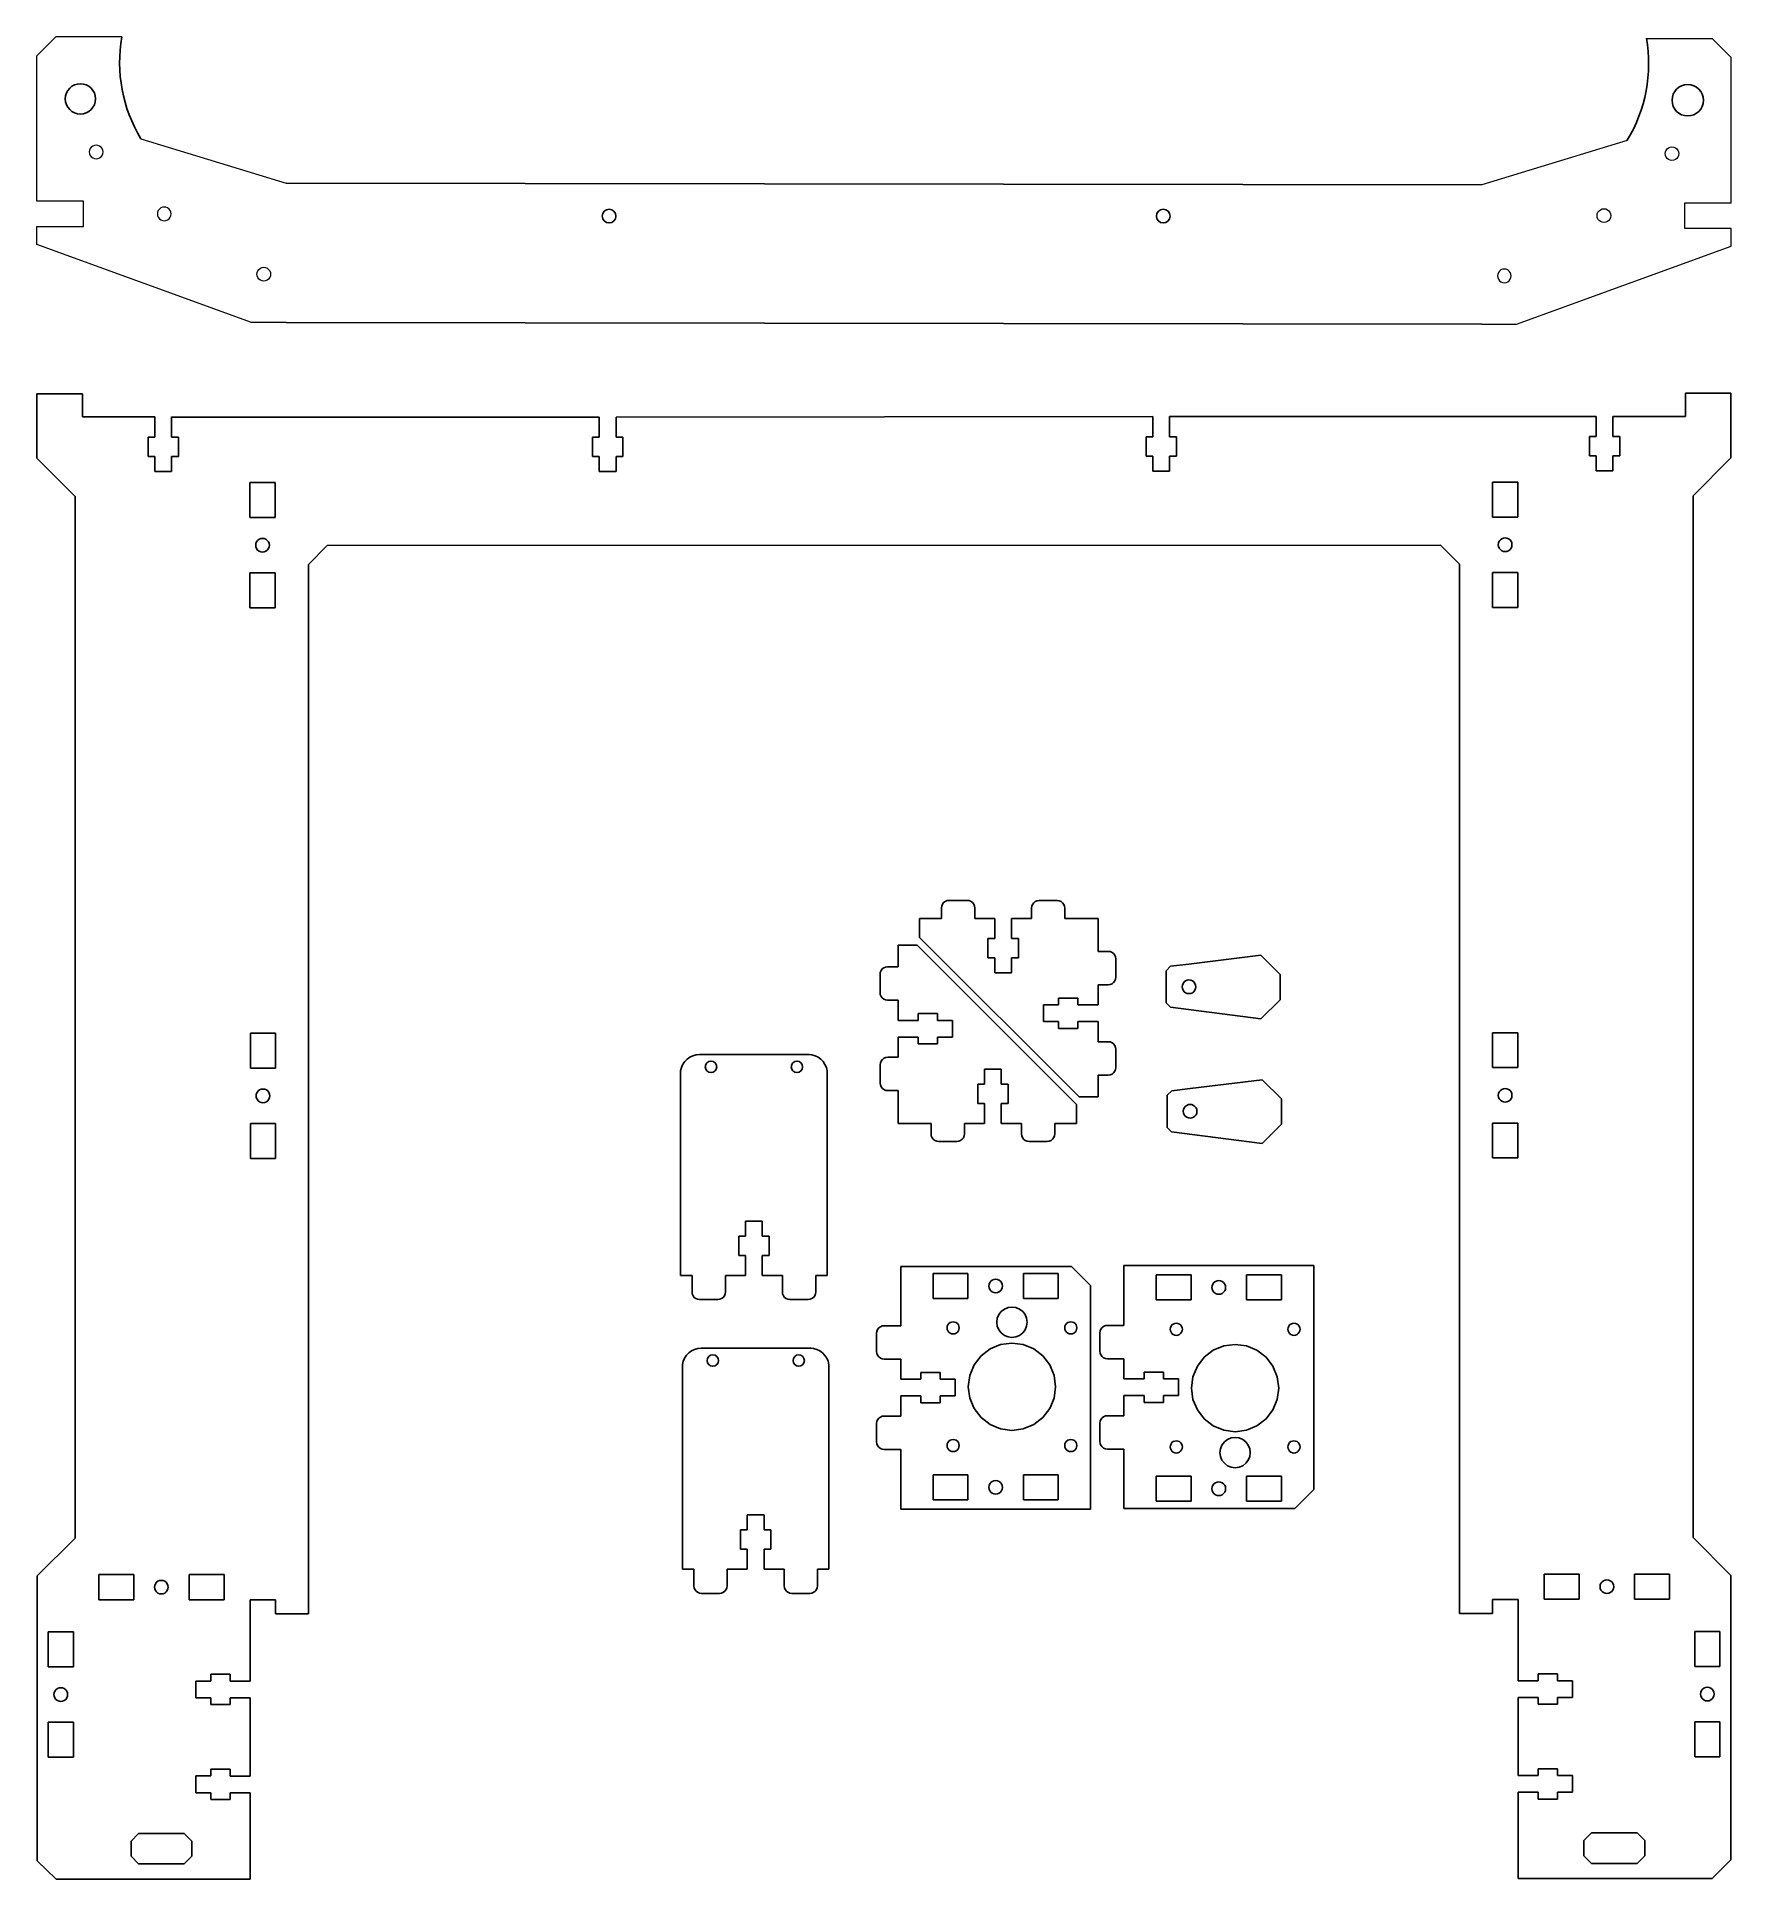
# Model space of a CAD drawing. Header units: millimetres. Extents: x 156 to 603, y 61 to 547.
import ezdxf

# ---------------------------------------------------------------- set-up
doc = ezdxf.new("R2010")
doc.units = ezdxf.units.MM
doc.header["$MEASUREMENT"] = 0
doc.layers.add('Layer 1', color=7, linetype='Continuous')

msp = doc.modelspace()

# ---------------------------------------------------------------- linework, layer by layer
for p, q in [((156.48, 452.6), (168.48, 452.6)), ((156.48, 435.6), (156.48, 452.6)), ((168.48, 452.6), (168.48, 446.5)), ((590.83, 446.63), (590.83, 452.73)), ((590.83, 452.73), (602.83, 452.73)), ((602.83, 452.73), (602.83, 435.73)), ((567.33, 446.63), (567.33, 441.33)), ((571.73, 446.63), (590.83, 446.63)), ((571.73, 441.33), (571.73, 446.63)), ((168.48, 446.5), (187.58, 446.5)), ((187.58, 446.5), (187.58, 441.2)), ((191.98, 441.2), (191.98, 446.5)), ((304.67, 446.47), (304.67, 441.17)), ((309.07, 446.47), (450.53, 446.59)), ((309.07, 441.17), (309.07, 446.47)), ((450.53, 446.59), (450.53, 441.29)), ((454.93, 441.29), (454.93, 446.59)), ((185.78, 441.2), (185.78, 436.1)), ((187.58, 441.2), (185.78, 441.2)), ((193.78, 441.2), (191.98, 441.2)), ((193.78, 436.1), (193.78, 441.2)), ((304.67, 441.17), (302.87, 441.17)), ((302.87, 441.17), (302.87, 436.07)), ((310.87, 441.17), (309.07, 441.17)), ((310.87, 436.07), (310.87, 441.17)), ((450.53, 441.29), (448.73, 441.29)), ((448.73, 441.29), (448.73, 436.19)), ((456.73, 441.29), (454.93, 441.29)), ((456.73, 436.19), (456.73, 441.29)), ((567.33, 441.33), (565.53, 441.33)), ((565.53, 441.33), (565.53, 436.23)), ((573.53, 441.33), (571.73, 441.33)), ((573.53, 436.23), (573.53, 441.33)), ((156.48, 435.6), (166.48, 425.6)), ((185.78, 436.1), (187.58, 436.1)), ((187.58, 436.1), (187.58, 432.15)), ((187.58, 432.15), (191.98, 432.15)), ((191.98, 436.1), (193.78, 436.1)), ((191.98, 432.15), (191.98, 436.1)), ((302.87, 436.07), (304.67, 436.07)), ((304.67, 436.07), (304.67, 432.12)), ((304.67, 432.12), (309.07, 432.12)), ((309.07, 432.12), (309.07, 436.07)), ((309.07, 436.07), (310.87, 436.07)), ((448.73, 436.19), (450.53, 436.19)), ((450.53, 436.19), (450.53, 432.24)), ((450.53, 432.24), (454.93, 432.24)), ((454.93, 432.24), (454.93, 436.19)), ((454.93, 436.19), (456.73, 436.19)), ((565.53, 436.23), (567.33, 436.23)), ((567.33, 436.23), (567.33, 432.28)), ((567.33, 432.28), (571.73, 432.28)), ((571.73, 432.28), (571.73, 436.23)), ((571.73, 436.23), (573.53, 436.23)), ((592.83, 425.73), (602.83, 435.73)), ((219.23, 429.2), (212.63, 429.2)), ((212.63, 429.2), (212.63, 420)), ((219.23, 420), (219.23, 429.2)), ((540.03, 429.32), (540.03, 420.12)), ((546.63, 429.32), (540.03, 429.32)), ((546.63, 420.12), (546.63, 429.32)), ((166.59, 425.6), (166.59, 151.1)), ((592.83, 151.23), (592.83, 425.73)), ((212.63, 420), (219.23, 420)), ((540.03, 420.12), (546.63, 420.12)), ((214.19, 413.16), (214.13, 412.7)), ((214.13, 412.7), (214.19, 412.23)), ((214.37, 413.6), (214.19, 413.16)), ((214.65, 413.97), (214.37, 413.6)), ((215.03, 414.26), (214.65, 413.97)), ((215.46, 414.44), (215.03, 414.26)), ((215.93, 414.5), (215.46, 414.44)), ((216.39, 414.44), (215.93, 414.5)), ((216.83, 414.26), (216.39, 414.44)), ((217.2, 413.97), (216.83, 414.26)), ((217.49, 413.6), (217.2, 413.97)), ((217.67, 413.16), (217.49, 413.6)), ((217.73, 412.7), (217.67, 413.16)), ((217.67, 412.23), (217.73, 412.7)), ((526.33, 412.73), (531.33, 407.73)), ((541.59, 413.29), (541.53, 412.82)), ((541.53, 412.82), (541.59, 412.36)), ((541.77, 413.73), (541.59, 413.29)), ((542.06, 414.1), (541.77, 413.73)), ((542.43, 414.38), (542.06, 414.1)), ((542.87, 414.56), (542.43, 414.38)), ((543.33, 414.63), (542.87, 414.56)), ((543.8, 414.56), (543.33, 414.63)), ((544.23, 414.38), (543.8, 414.56)), ((544.61, 414.1), (544.23, 414.38)), ((544.89, 413.73), (544.61, 414.1)), ((545.07, 413.29), (544.89, 413.73)), ((545.13, 412.82), (545.07, 413.29)), ((545.07, 412.36), (545.13, 412.82)), ((214.19, 412.23), (214.37, 411.8)), ((214.37, 411.8), (214.65, 411.42)), ((214.65, 411.42), (215.03, 411.14)), ((215.03, 411.14), (215.46, 410.96)), ((215.46, 410.96), (215.93, 410.89)), ((215.93, 410.89), (216.39, 410.96)), ((216.39, 410.96), (216.83, 411.14)), ((216.83, 411.14), (217.2, 411.42)), ((217.2, 411.42), (217.49, 411.8)), ((217.49, 411.8), (217.67, 412.23)), ((228.04, 407.6), (233, 412.6)), ((541.59, 412.36), (541.77, 411.92)), ((541.77, 411.92), (542.06, 411.55)), ((542.06, 411.55), (542.43, 411.26)), ((542.43, 411.26), (542.87, 411.08)), ((542.87, 411.08), (543.33, 411.02)), ((543.33, 411.02), (543.8, 411.08)), ((543.8, 411.08), (544.23, 411.26)), ((544.23, 411.26), (544.61, 411.55)), ((544.61, 411.55), (544.89, 411.92)), ((544.89, 411.92), (545.07, 412.36)), ((212.63, 405.4), (212.63, 396.2)), ((219.23, 405.4), (212.63, 405.4)), ((219.23, 396.2), (219.23, 405.4)), ((228.04, 131.11), (228.04, 407.6)), ((531.33, 407.73), (531.33, 131.24)), ((546.63, 405.52), (540.03, 405.52)), ((540.03, 405.52), (540.03, 396.32)), ((546.63, 396.32), (546.63, 405.52)), ((212.63, 396.2), (219.23, 396.2)), ((540.03, 396.32), (546.63, 396.32)), ((394.88, 317.63), (394.81, 317.11)), ((394.81, 317.11), (394.81, 314.38)), ((395.08, 318.11), (394.88, 317.63)), ((395.39, 318.52), (395.08, 318.11)), ((395.81, 318.84), (395.39, 318.52)), ((396.29, 319.04), (395.81, 318.84)), ((396.81, 319.11), (396.29, 319.04)), ((401.61, 319.11), (396.81, 319.11)), ((401.61, 319.11), (402.13, 319.04)), ((402.13, 319.04), (402.61, 318.84)), ((402.61, 318.84), (403.02, 318.52)), ((403.02, 318.52), (403.34, 318.11)), ((403.34, 318.11), (403.54, 317.63)), ((403.54, 317.63), (403.61, 317.11)), ((403.61, 314.38), (403.61, 317.11)), ((418.59, 317.58), (418.52, 317.06)), ((418.52, 317.06), (418.52, 314.38)), ((418.79, 318.06), (418.59, 317.58)), ((419.11, 318.47), (418.79, 318.06)), ((419.52, 318.79), (419.11, 318.47)), ((420.01, 318.99), (419.52, 318.79)), ((420.52, 319.06), (420.01, 318.99)), ((425.32, 319.06), (420.52, 319.06)), ((425.32, 319.06), (425.84, 318.99)), ((425.84, 318.99), (426.32, 318.79)), ((426.32, 318.79), (426.74, 318.47)), ((426.74, 318.47), (427.06, 318.06)), ((427.06, 318.06), (427.26, 317.58)), ((427.26, 317.58), (427.32, 317.06)), ((427.32, 314.38), (427.32, 317.06)), ((389.07, 314.38), (389.07, 309.37)), ((394.81, 314.38), (389.07, 314.38)), ((408.87, 314.38), (403.61, 314.38)), ((408.87, 309.08), (408.87, 314.38)), ((413.27, 314.38), (413.27, 309.08)), ((418.52, 314.38), (413.27, 314.38)), ((427.32, 314.38), (436.07, 314.38)), ((436.07, 314.38), (436.07, 305.68)), ((383.37, 301.63), (383.37, 307.28)), ((383.37, 307.28), (388.37, 307.28)), ((430.36, 265.29), (388.37, 307.28)), ((389.07, 309.37), (431.06, 267.38)), ((407.07, 303.98), (407.07, 309.08)), ((407.07, 309.08), (408.87, 309.08)), ((413.27, 309.08), (415.07, 309.08)), ((415.07, 309.08), (415.07, 303.98)), ((378.9, 300.63), (379.22, 301.04)), ((379.22, 301.04), (379.63, 301.36)), ((379.63, 301.36), (380.11, 301.56)), ((380.11, 301.56), (380.63, 301.63)), ((383.37, 301.63), (380.63, 301.63)), ((408.87, 303.98), (407.07, 303.98)), ((408.87, 300.03), (408.87, 303.98)), ((413.27, 303.98), (413.27, 300.03)), ((415.07, 303.98), (413.27, 303.98)), ((438.77, 305.68), (436.07, 305.68)), ((439.28, 305.61), (438.76, 305.68)), ((439.76, 305.41), (439.28, 305.61)), ((440.18, 305.09), (439.76, 305.41)), ((440.49, 304.68), (440.18, 305.09)), ((440.69, 304.2), (440.49, 304.68)), ((440.76, 303.68), (440.69, 304.2)), ((440.76, 298.88), (440.76, 303.68)), ((454.02, 300.59), (455.18, 301.75)), ((460.03, 302.35), (455.18, 301.75)), ((479, 304.64), (460.03, 302.35)), ((484.06, 299.58), (479, 304.64)), ((378.63, 299.63), (378.7, 300.14)), ((378.63, 299.63), (378.63, 294.83)), ((378.7, 300.14), (378.9, 300.63)), ((413.27, 300.03), (408.87, 300.03)), ((436.07, 296.88), (438.76, 296.88)), ((436.07, 291.58), (436.07, 296.88)), ((439.28, 296.95), (438.76, 296.88)), ((439.76, 297.15), (439.28, 296.95)), ((440.18, 297.46), (439.76, 297.15)), ((440.49, 297.88), (440.18, 297.46)), ((440.69, 298.36), (440.49, 297.88)), ((440.76, 298.88), (440.69, 298.36)), ((454.02, 300.59), (454.02, 292.09)), ((458.23, 296.34), (458.29, 296.81)), ((458.29, 295.87), (458.23, 296.34)), ((458.29, 296.81), (458.47, 297.24)), ((458.47, 297.24), (458.75, 297.61)), ((458.75, 297.61), (459.13, 297.9)), ((459.13, 297.9), (459.56, 298.08)), ((459.56, 298.08), (460.03, 298.14)), ((460.03, 298.14), (460.5, 298.08)), ((460.5, 298.08), (460.93, 297.9)), ((460.93, 297.9), (461.31, 297.61)), ((461.31, 297.61), (461.59, 297.24)), ((461.59, 297.24), (461.77, 296.81)), ((461.77, 296.81), (461.83, 296.34)), ((461.83, 296.34), (461.77, 295.87)), ((484.06, 292.94), (484.06, 299.58)), ((378.63, 294.83), (378.7, 294.31)), ((378.7, 294.31), (378.9, 293.83)), ((378.9, 293.83), (379.22, 293.41)), ((379.22, 293.41), (379.63, 293.09)), ((379.63, 293.09), (380.11, 292.89)), ((380.11, 292.89), (380.63, 292.83)), ((380.63, 292.83), (383.37, 292.83)), ((383.37, 292.83), (383.37, 287.48)), ((421.72, 287.18), (421.72, 291.58)), ((421.72, 291.58), (425.67, 291.58)), ((425.67, 293.38), (430.77, 293.38)), ((425.67, 291.58), (425.67, 293.38)), ((430.77, 293.38), (430.77, 291.58)), ((430.77, 291.58), (436.07, 291.58)), ((455.15, 290.96), (454.02, 292.09)), ((458.47, 295.44), (458.29, 295.87)), ((458.75, 295.06), (458.47, 295.44)), ((459.13, 294.78), (458.75, 295.06)), ((459.56, 294.6), (459.13, 294.78)), ((460.03, 294.54), (459.56, 294.6)), ((460.5, 294.6), (460.03, 294.54)), ((460.93, 294.78), (460.5, 294.6)), ((461.31, 295.06), (460.93, 294.78)), ((461.59, 295.44), (461.31, 295.06)), ((461.77, 295.87), (461.59, 295.44)), ((478.99, 287.87), (484.06, 292.94)), ((383.37, 287.48), (388.67, 287.48)), ((388.67, 289.28), (393.77, 289.28)), ((388.67, 287.48), (388.67, 289.28)), ((393.77, 289.28), (393.77, 287.48)), ((393.77, 287.48), (397.72, 287.48)), ((397.72, 287.48), (397.72, 283.08)), ((425.67, 287.18), (421.72, 287.18)), ((425.67, 285.38), (425.67, 287.18)), ((430.77, 287.18), (430.77, 285.38)), ((436.07, 287.18), (430.77, 287.18)), ((436.07, 281.88), (436.07, 287.18)), ((478.99, 287.87), (455.15, 290.96)), ((219.34, 284.11), (212.74, 284.11)), ((212.74, 284.11), (212.74, 274.91)), ((219.34, 274.91), (219.34, 284.11)), ((388.67, 283.08), (383.37, 283.08)), ((383.37, 283.08), (383.37, 277.79)), ((388.67, 281.28), (388.67, 283.08)), ((397.72, 283.08), (393.77, 283.08)), ((393.77, 283.08), (393.77, 281.28)), ((430.77, 285.38), (425.67, 285.38)), ((438.77, 281.88), (436.07, 281.88)), ((439.28, 281.81), (438.77, 281.88)), ((439.77, 281.61), (439.28, 281.81)), ((440.18, 281.29), (439.77, 281.61)), ((546.63, 284.24), (540.03, 284.24)), ((540.03, 284.24), (540.03, 275.04)), ((546.63, 275.04), (546.63, 284.24)), ((359.98, 278.51), (331.07, 278.51)), ((378.74, 276.31), (378.94, 276.79)), ((378.94, 276.79), (379.26, 277.21)), ((379.26, 277.21), (379.67, 277.52)), ((379.67, 277.52), (380.15, 277.72)), ((380.15, 277.72), (380.67, 277.79)), ((383.37, 277.79), (380.67, 277.79)), ((393.77, 281.28), (388.67, 281.28)), ((440.5, 280.88), (440.18, 281.29)), ((440.7, 280.39), (440.5, 280.88)), ((440.77, 279.88), (440.7, 280.39)), ((440.77, 275.08), (440.77, 279.88)), ((212.74, 274.91), (219.34, 274.91)), ((326.1, 220.28), (326.09, 274.2)), ((364.7, 220.28), (364.7, 274.17)), ((378.67, 275.79), (378.74, 276.31)), ((378.67, 275.79), (378.67, 270.99)), ((406.17, 270.68), (406.17, 274.63)), ((406.17, 274.63), (410.57, 274.63)), ((410.57, 274.63), (410.57, 270.68)), ((436.07, 273.08), (436.07, 267.38)), ((436.07, 273.08), (438.77, 273.08)), ((439.28, 273.14), (438.77, 273.08)), ((439.77, 273.34), (439.28, 273.14)), ((440.18, 273.66), (439.77, 273.34)), ((440.5, 274.08), (440.18, 273.66)), ((440.7, 274.56), (440.5, 274.08)), ((440.77, 275.08), (440.7, 274.56)), ((479.3, 271.85), (460.33, 269.56)), ((484.36, 266.79), (479.3, 271.85)), ((540.03, 275.04), (546.63, 275.04)), ((214.3, 268.08), (214.24, 267.61)), ((214.24, 267.61), (214.3, 267.14)), ((214.48, 268.51), (214.3, 268.08)), ((214.3, 267.14), (214.48, 266.71)), ((214.77, 268.89), (214.48, 268.51)), ((215.14, 269.17), (214.77, 268.89)), ((215.58, 269.35), (215.14, 269.17)), ((216.04, 269.41), (215.58, 269.35)), ((216.51, 269.35), (216.04, 269.41)), ((216.94, 269.17), (216.51, 269.35)), ((217.32, 268.89), (216.94, 269.17)), ((217.6, 268.51), (217.32, 268.89)), ((217.78, 268.08), (217.6, 268.51)), ((217.6, 266.71), (217.78, 267.14)), ((217.84, 267.61), (217.78, 268.08)), ((217.78, 267.14), (217.84, 267.61)), ((378.67, 270.99), (378.74, 270.47)), ((378.74, 270.47), (378.94, 269.99)), ((378.94, 269.99), (379.26, 269.58)), ((379.26, 269.58), (379.67, 269.26)), ((379.67, 269.26), (380.15, 269.06)), ((380.15, 269.06), (380.67, 268.99)), ((380.67, 268.99), (383.37, 268.99)), ((383.37, 260.28), (383.37, 268.99)), ((404.37, 270.68), (406.17, 270.68)), ((404.37, 265.58), (404.37, 270.68)), ((410.57, 270.68), (412.37, 270.68)), ((412.37, 270.68), (412.37, 265.58)), ((436.07, 267.38), (431.06, 267.38)), ((454.31, 267.8), (455.48, 268.96)), ((454.31, 267.8), (454.31, 259.3)), ((460.33, 269.56), (455.48, 268.96)), ((541.59, 268.21), (541.53, 267.74)), ((541.53, 267.74), (541.59, 267.27)), ((541.77, 268.64), (541.59, 268.21)), ((541.59, 267.27), (541.77, 266.84)), ((542.06, 269.01), (541.77, 268.64)), ((542.43, 269.3), (542.06, 269.01)), ((542.87, 269.48), (542.43, 269.3)), ((543.33, 269.54), (542.87, 269.48)), ((543.8, 269.48), (543.33, 269.54)), ((544.23, 269.3), (543.8, 269.48)), ((544.61, 269.01), (544.23, 269.3)), ((544.89, 268.64), (544.61, 269.01)), ((545.07, 268.21), (544.89, 268.64)), ((544.89, 266.84), (545.07, 267.27)), ((545.13, 267.74), (545.07, 268.21)), ((545.07, 267.27), (545.13, 267.74)), ((214.48, 266.71), (214.77, 266.34)), ((214.77, 266.34), (215.14, 266.05)), ((215.14, 266.05), (215.58, 265.87)), ((215.58, 265.87), (216.04, 265.81)), ((216.04, 265.81), (216.51, 265.87)), ((216.51, 265.87), (216.94, 266.05)), ((216.94, 266.05), (217.32, 266.34)), ((217.32, 266.34), (217.6, 266.71)), ((406.17, 265.58), (404.37, 265.58)), ((406.17, 260.28), (406.17, 265.58)), ((412.37, 265.58), (410.57, 265.58)), ((410.57, 265.58), (410.57, 260.28)), ((430.36, 260.28), (430.36, 265.29)), ((458.52, 263.55), (458.58, 264.01)), ((458.58, 263.08), (458.52, 263.55)), ((458.58, 264.01), (458.77, 264.45)), ((458.77, 262.65), (458.58, 263.08)), ((458.77, 264.45), (459.05, 264.82)), ((459.05, 262.27), (458.77, 262.65)), ((459.05, 264.82), (459.43, 265.11)), ((459.43, 261.99), (459.05, 262.27)), ((459.43, 265.11), (459.86, 265.29)), ((459.86, 265.29), (460.33, 265.35)), ((460.33, 265.35), (460.79, 265.29)), ((460.79, 265.29), (461.23, 265.11)), ((461.23, 265.11), (461.6, 264.82)), ((461.6, 262.27), (461.23, 261.99)), ((461.6, 264.82), (461.89, 264.45)), ((461.89, 262.65), (461.6, 262.27)), ((461.89, 264.45), (462.07, 264.01)), ((462.07, 263.08), (461.89, 262.65)), ((462.07, 264.01), (462.13, 263.55)), ((462.13, 263.55), (462.07, 263.08)), ((484.36, 260.14), (484.36, 266.79)), ((541.77, 266.84), (542.06, 266.47)), ((542.06, 266.47), (542.43, 266.18)), ((542.43, 266.18), (542.87, 266)), ((542.87, 266), (543.33, 265.94)), ((543.33, 265.94), (543.8, 266)), ((543.8, 266), (544.23, 266.18)), ((544.23, 266.18), (544.61, 266.47)), ((544.61, 266.47), (544.89, 266.84)), ((219.34, 260.31), (212.74, 260.31)), ((212.74, 260.31), (212.74, 251.11)), ((219.34, 251.11), (219.34, 260.31)), ((392.07, 260.28), (383.37, 260.28)), ((392.07, 260.28), (392.07, 257.59)), ((392.14, 257.08), (392.07, 257.59)), ((400.8, 257.08), (400.87, 257.59)), ((400.87, 260.28), (406.17, 260.28)), ((400.87, 257.59), (400.87, 260.28)), ((410.57, 260.28), (415.88, 260.28)), ((415.88, 260.28), (415.88, 257.61)), ((415.95, 257.09), (415.88, 257.61)), ((424.61, 257.09), (424.68, 257.61)), ((430.36, 260.28), (424.68, 260.28)), ((424.68, 257.61), (424.68, 260.28)), ((455.45, 258.17), (454.31, 259.3)), ((479.29, 255.08), (455.45, 258.17)), ((459.86, 261.81), (459.43, 261.99)), ((460.33, 261.74), (459.86, 261.81)), ((460.79, 261.81), (460.33, 261.74)), ((461.23, 261.99), (460.79, 261.81)), ((479.29, 255.08), (484.36, 260.14)), ((540.03, 260.44), (540.03, 251.24)), ((546.63, 260.44), (540.03, 260.44)), ((546.63, 251.24), (546.63, 260.44)), ((392.34, 256.59), (392.14, 257.08)), ((392.66, 256.18), (392.34, 256.59)), ((393.07, 255.86), (392.66, 256.18)), ((393.55, 255.66), (393.07, 255.86)), ((394.07, 255.59), (393.55, 255.66)), ((394.07, 255.59), (398.87, 255.59)), ((398.87, 255.59), (399.39, 255.66)), ((399.39, 255.66), (399.87, 255.86)), ((399.87, 255.86), (400.29, 256.18)), ((400.29, 256.18), (400.6, 256.59)), ((400.6, 256.59), (400.8, 257.08)), ((416.15, 256.61), (415.95, 257.09)), ((416.47, 256.2), (416.15, 256.61)), ((416.88, 255.88), (416.47, 256.2)), ((417.37, 255.68), (416.88, 255.88)), ((417.88, 255.61), (417.37, 255.68)), ((417.88, 255.61), (422.68, 255.61)), ((422.68, 255.61), (423.2, 255.68)), ((423.2, 255.68), (423.68, 255.88)), ((423.68, 255.88), (424.1, 256.2)), ((424.1, 256.2), (424.41, 256.61)), ((424.41, 256.61), (424.61, 257.09)), ((212.74, 251.11), (219.34, 251.11)), ((540.03, 251.24), (546.63, 251.24)), ((343.2, 234.63), (343.2, 230.68)), ((347.6, 234.63), (343.2, 234.63)), ((347.6, 230.68), (347.6, 234.63)), ((341.4, 230.68), (341.4, 225.58)), ((343.2, 230.68), (341.4, 230.68)), ((349.4, 230.68), (347.6, 230.68)), ((349.4, 225.58), (349.4, 230.68)), ((341.4, 225.58), (343.2, 225.58)), ((343.2, 225.58), (343.2, 220.28)), ((347.6, 225.58), (349.4, 225.58)), ((347.6, 220.28), (347.6, 225.58)), ((329.1, 220.28), (326.1, 220.28)), ((329.1, 215.93), (329.1, 220.28)), ((337.9, 220.28), (337.9, 215.93)), ((343.2, 220.28), (337.9, 220.28)), ((352.9, 220.28), (347.6, 220.28)), ((352.9, 215.93), (352.9, 220.28)), ((361.7, 220.28), (361.7, 215.93)), ((361.7, 220.28), (364.7, 220.28)), ((384.09, 222.67), (429.09, 222.67)), ((384.09, 207.04), (384.09, 222.67)), ((401.79, 220.79), (392.59, 220.79)), ((392.59, 220.79), (392.59, 214.19)), ((401.79, 214.19), (401.79, 220.79)), ((407.81, 218.76), (407.52, 218.39)), ((408.18, 219.05), (407.81, 218.76)), ((408.62, 219.23), (408.18, 219.05)), ((409.09, 219.29), (408.62, 219.23)), ((409.55, 219.23), (409.09, 219.29)), ((409.99, 219.05), (409.55, 219.23)), ((410.36, 218.76), (409.99, 219.05)), ((410.65, 218.39), (410.36, 218.76)), ((416.39, 220.79), (416.39, 214.19)), ((425.59, 220.79), (416.39, 220.79)), ((425.59, 214.19), (425.59, 220.79)), ((429.09, 222.67), (434.09, 217.67)), ((442.89, 222.9), (442.89, 207.13)), ((492.89, 222.9), (442.89, 222.9)), ((451.39, 220.42), (460.59, 220.42)), ((451.39, 213.82), (451.39, 220.42)), ((460.59, 220.42), (460.59, 213.82)), ((466.61, 218.4), (466.98, 218.68)), ((466.98, 218.68), (467.42, 218.86)), ((467.42, 218.86), (467.89, 218.93)), ((467.89, 218.93), (468.35, 218.86)), ((468.35, 218.86), (468.79, 218.68)), ((468.79, 218.68), (469.16, 218.4)), ((475.19, 220.42), (484.39, 220.42)), ((475.19, 213.82), (475.19, 220.42)), ((484.39, 220.42), (484.39, 213.82)), ((492.89, 163.9), (492.89, 222.9)), ((329.1, 215.93), (329.16, 215.41)), ((329.16, 215.41), (329.36, 214.93)), ((329.36, 214.93), (329.68, 214.51)), ((329.68, 214.51), (330.1, 214.2)), ((330.1, 214.2), (330.58, 214)), ((330.58, 214), (331.1, 213.93)), ((335.9, 213.93), (331.1, 213.93)), ((336.41, 214), (335.9, 213.93)), ((336.9, 214.2), (336.41, 214)), ((337.31, 214.51), (336.9, 214.2)), ((337.63, 214.93), (337.31, 214.51)), ((337.83, 215.41), (337.63, 214.93)), ((337.9, 215.93), (337.83, 215.41)), ((352.9, 215.93), (352.96, 215.41)), ((352.96, 215.41), (353.16, 214.93)), ((353.16, 214.93), (353.48, 214.51)), ((353.48, 214.51), (353.9, 214.2)), ((353.9, 214.2), (354.38, 214)), ((354.38, 214), (354.9, 213.93)), ((359.7, 213.93), (354.9, 213.93)), ((360.21, 214), (359.7, 213.93)), ((360.7, 214.2), (360.21, 214)), ((361.11, 214.51), (360.7, 214.2)), ((361.43, 214.93), (361.11, 214.51)), ((361.63, 215.41), (361.43, 214.93)), ((361.7, 215.93), (361.63, 215.41)), ((392.59, 214.19), (401.79, 214.19)), ((407.34, 217.95), (407.28, 217.49)), ((407.28, 217.49), (407.34, 217.02)), ((407.52, 218.39), (407.34, 217.95)), ((407.34, 217.02), (407.52, 216.59)), ((407.52, 216.59), (407.81, 216.21)), ((407.81, 216.21), (408.18, 215.93)), ((408.18, 215.93), (408.62, 215.75)), ((408.62, 215.75), (409.09, 215.69)), ((409.09, 215.69), (409.55, 215.75)), ((409.55, 215.75), (409.99, 215.93)), ((409.99, 215.93), (410.36, 216.21)), ((410.36, 216.21), (410.65, 216.59)), ((410.83, 217.95), (410.65, 218.39)), ((410.65, 216.59), (410.83, 217.02)), ((410.89, 217.49), (410.83, 217.95)), ((410.83, 217.02), (410.89, 217.49)), ((416.39, 214.19), (425.59, 214.19)), ((434.09, 158.67), (434.09, 217.67)), ((460.59, 213.82), (451.39, 213.82)), ((466.08, 217.12), (466.15, 217.59)), ((466.15, 216.66), (466.08, 217.12)), ((466.15, 217.59), (466.33, 218.03)), ((466.33, 216.22), (466.15, 216.66)), ((466.33, 218.03), (466.61, 218.4)), ((466.61, 215.85), (466.33, 216.22)), ((466.98, 215.56), (466.61, 215.85)), ((467.42, 215.38), (466.98, 215.56)), ((467.89, 215.32), (467.42, 215.38)), ((468.35, 215.38), (467.89, 215.32)), ((468.79, 215.56), (468.35, 215.38)), ((469.16, 215.85), (468.79, 215.56)), ((469.16, 218.4), (469.45, 218.03)), ((469.45, 216.22), (469.16, 215.85)), ((469.45, 218.03), (469.63, 217.59)), ((469.63, 216.66), (469.45, 216.22)), ((469.63, 217.59), (469.69, 217.12)), ((469.69, 217.12), (469.63, 216.66)), ((484.39, 213.82), (475.19, 213.82)), ((409.52, 209), (409.39, 207.97)), ((409.92, 209.97), (409.52, 209)), ((410.56, 210.8), (409.92, 209.97)), ((411.39, 211.43), (410.56, 210.8)), ((412.35, 211.83), (411.39, 211.43)), ((413.39, 211.97), (412.35, 211.83)), ((414.42, 211.83), (413.39, 211.97)), ((415.39, 211.43), (414.42, 211.83)), ((416.21, 210.8), (415.39, 211.43)), ((416.85, 209.97), (416.21, 210.8)), ((417.25, 209), (416.85, 209.97)), ((417.39, 207.97), (417.25, 209)), ((377.8, 205.56), (377.74, 205.04)), ((377.74, 200.24), (377.74, 205.04)), ((378, 206.04), (377.8, 205.56)), ((378.32, 206.46), (378, 206.04)), ((378.74, 206.78), (378.32, 206.46)), ((379.22, 206.98), (378.74, 206.78)), ((379.74, 207.04), (379.22, 206.98)), ((379.74, 207.04), (384.09, 207.04)), ((396.34, 206.88), (396.29, 206.47)), ((396.29, 206.47), (396.34, 206.05)), ((396.5, 207.27), (396.34, 206.88)), ((396.34, 206.05), (396.5, 205.67)), ((396.75, 207.6), (396.5, 207.27)), ((396.5, 205.67), (396.75, 205.34)), ((397.09, 207.85), (396.75, 207.6)), ((396.75, 205.34), (397.09, 205.08)), ((397.47, 208.01), (397.09, 207.85)), ((397.09, 205.08), (397.47, 204.92)), ((397.89, 208.07), (397.47, 208.01)), ((397.47, 204.92), (397.89, 204.87)), ((398.3, 208.01), (397.89, 208.07)), ((397.89, 204.87), (398.3, 204.92)), ((398.69, 207.85), (398.3, 208.01)), ((398.3, 204.92), (398.69, 205.08)), ((399.02, 207.6), (398.69, 207.85)), ((398.69, 205.08), (399.02, 205.34)), ((399.27, 207.27), (399.02, 207.6)), ((399.02, 205.34), (399.27, 205.67)), ((399.43, 206.88), (399.27, 207.27)), ((399.27, 205.67), (399.43, 206.05)), ((399.49, 206.47), (399.43, 206.88)), ((399.43, 206.05), (399.49, 206.47)), ((409.39, 207.97), (409.52, 206.93)), ((409.52, 206.93), (409.92, 205.97)), ((409.92, 205.97), (410.56, 205.14)), ((410.56, 205.14), (411.39, 204.5)), ((411.39, 204.5), (412.35, 204.1)), ((412.35, 204.1), (413.39, 203.97)), ((413.39, 203.97), (414.42, 204.1)), ((414.42, 204.1), (415.39, 204.5)), ((415.39, 204.5), (416.21, 205.14)), ((416.21, 205.14), (416.85, 205.97)), ((416.85, 205.97), (417.25, 206.93)), ((417.25, 206.93), (417.39, 207.97)), ((427.34, 206.88), (427.29, 206.47)), ((427.29, 206.47), (427.34, 206.05)), ((427.5, 207.27), (427.34, 206.88)), ((427.34, 206.05), (427.5, 205.67)), ((427.75, 207.6), (427.5, 207.27)), ((427.5, 205.67), (427.75, 205.34)), ((428.09, 207.85), (427.75, 207.6)), ((427.75, 205.34), (428.09, 205.08)), ((428.47, 208.01), (428.09, 207.85)), ((428.09, 205.08), (428.47, 204.92)), ((428.89, 208.07), (428.47, 208.01)), ((428.47, 204.92), (428.89, 204.87)), ((429.3, 208.01), (428.89, 208.07)), ((428.89, 204.87), (429.3, 204.92)), ((429.69, 207.85), (429.3, 208.01)), ((429.3, 204.92), (429.69, 205.08)), ((430.02, 207.6), (429.69, 207.85)), ((429.69, 205.08), (430.02, 205.34)), ((430.27, 207.27), (430.02, 207.6)), ((430.02, 205.34), (430.27, 205.67)), ((430.43, 206.88), (430.27, 207.27)), ((430.27, 205.67), (430.43, 206.05)), ((430.49, 206.47), (430.43, 206.88)), ((430.43, 206.05), (430.49, 206.47)), ((436.6, 205.65), (436.54, 205.13)), ((436.54, 205.13), (436.54, 200.33)), ((436.8, 206.13), (436.6, 205.65)), ((437.12, 206.54), (436.8, 206.13)), ((437.54, 206.86), (437.12, 206.54)), ((438.02, 207.06), (437.54, 206.86)), ((438.54, 207.13), (438.02, 207.06)), ((442.89, 207.13), (438.54, 207.13)), ((455.09, 206.1), (455.14, 206.52)), ((455.14, 205.69), (455.09, 206.1)), ((455.14, 206.52), (455.3, 206.9)), ((455.3, 205.3), (455.14, 205.69)), ((455.3, 206.9), (455.55, 207.24)), ((455.55, 204.97), (455.3, 205.3)), ((455.55, 207.24), (455.89, 207.49)), ((455.89, 204.72), (455.55, 204.97)), ((455.89, 207.49), (456.27, 207.65)), ((456.27, 204.56), (455.89, 204.72)), ((456.27, 207.65), (456.69, 207.7)), ((456.69, 204.5), (456.27, 204.56)), ((456.69, 207.7), (457.1, 207.65)), ((457.1, 204.56), (456.69, 204.5)), ((457.1, 207.65), (457.49, 207.49)), ((457.49, 204.72), (457.1, 204.56)), ((457.49, 207.49), (457.82, 207.24)), ((457.82, 204.97), (457.49, 204.72)), ((457.82, 207.24), (458.07, 206.9)), ((458.07, 205.3), (457.82, 204.97)), ((458.07, 206.9), (458.23, 206.52)), ((458.23, 205.69), (458.07, 205.3)), ((458.23, 206.52), (458.29, 206.1)), ((458.29, 206.1), (458.23, 205.69)), ((486.09, 206.1), (486.14, 206.52)), ((486.14, 205.69), (486.09, 206.1)), ((486.14, 206.52), (486.3, 206.9)), ((486.3, 205.3), (486.14, 205.69)), ((486.3, 206.9), (486.55, 207.24)), ((486.55, 204.97), (486.3, 205.3)), ((486.55, 207.24), (486.89, 207.49)), ((486.89, 204.72), (486.55, 204.97)), ((486.89, 207.49), (487.27, 207.65)), ((487.27, 204.56), (486.89, 204.72)), ((487.27, 207.65), (487.69, 207.7)), ((487.69, 204.5), (487.27, 204.56)), ((487.69, 207.7), (488.1, 207.65)), ((488.1, 204.56), (487.69, 204.5)), ((488.1, 207.65), (488.49, 207.49)), ((488.49, 204.72), (488.1, 204.56)), ((488.49, 207.49), (488.82, 207.24)), ((488.82, 204.97), (488.49, 204.72)), ((488.82, 207.24), (489.07, 206.9)), ((489.07, 205.3), (488.82, 204.97)), ((489.07, 206.9), (489.23, 206.52)), ((489.23, 205.69), (489.07, 205.3)), ((489.23, 206.52), (489.29, 206.1)), ((489.29, 206.1), (489.23, 205.69)), ((360.45, 201.11), (331.53, 201.11)), ((377.8, 199.73), (377.74, 200.24)), ((378, 199.24), (377.8, 199.73)), ((378.32, 198.83), (378, 199.24)), ((405.25, 199.1), (403.43, 196.72)), ((407.64, 200.93), (405.25, 199.1)), ((410.41, 202.08), (407.64, 200.93)), ((413.39, 202.47), (410.41, 202.08)), ((416.36, 202.08), (413.39, 202.47)), ((419.14, 200.93), (416.36, 202.08)), ((421.52, 199.1), (419.14, 200.93)), ((423.34, 196.72), (421.52, 199.1)), ((436.6, 199.81), (436.54, 200.33)), ((436.8, 199.33), (436.6, 199.81)), ((437.12, 198.92), (436.8, 199.33)), ((464.05, 198.74), (466.44, 200.56)), ((466.44, 200.56), (469.21, 201.71)), ((469.21, 201.71), (472.19, 202.1)), ((472.19, 202.1), (475.16, 201.71)), ((475.16, 201.71), (477.94, 200.56)), ((477.94, 200.56), (480.32, 198.74)), ((326.56, 142.87), (326.56, 196.8)), ((365.16, 142.87), (365.16, 196.76)), ((378.74, 198.51), (378.32, 198.83)), ((379.22, 198.31), (378.74, 198.51)), ((379.74, 198.24), (379.22, 198.31)), ((384.09, 198.24), (379.74, 198.24)), ((384.09, 192.94), (384.09, 198.24)), ((389.39, 194.74), (389.39, 192.94)), ((394.49, 194.74), (389.39, 194.74)), ((394.49, 192.94), (394.49, 194.74)), ((403.43, 196.72), (402.28, 193.94)), ((424.49, 193.94), (423.34, 196.72)), ((437.54, 198.6), (437.12, 198.92)), ((438.02, 198.4), (437.54, 198.6)), ((438.54, 198.33), (438.02, 198.4)), ((438.54, 198.33), (442.89, 198.33)), ((442.89, 198.33), (442.89, 193.03)), ((448.19, 193.03), (448.19, 194.83)), ((448.19, 194.83), (453.29, 194.83)), ((453.29, 194.83), (453.29, 193.03)), ((461.08, 193.58), (462.23, 196.35)), ((462.23, 196.35), (464.05, 198.74)), ((480.32, 198.74), (482.14, 196.35)), ((482.14, 196.35), (483.29, 193.58)), ((389.39, 192.94), (384.09, 192.94)), ((398.44, 192.94), (394.49, 192.94)), ((398.44, 188.54), (398.44, 192.94)), ((402.28, 193.94), (401.89, 190.97)), ((401.89, 190.97), (402.28, 187.99)), ((424.89, 190.97), (424.49, 193.94)), ((424.49, 187.99), (424.89, 190.97)), ((442.89, 193.03), (448.19, 193.03)), ((453.29, 193.03), (457.24, 193.03)), ((457.24, 193.03), (457.24, 188.63)), ((460.69, 190.6), (461.08, 193.58)), ((461.08, 187.63), (460.69, 190.6)), ((483.29, 193.58), (483.69, 190.6)), ((483.69, 190.6), (483.29, 187.63)), ((384.09, 188.54), (389.39, 188.54)), ((384.09, 183.24), (384.09, 188.54)), ((389.39, 188.54), (389.39, 186.74)), ((389.39, 186.74), (394.49, 186.74)), ((394.49, 186.74), (394.49, 188.54)), ((394.49, 188.54), (398.44, 188.54)), ((402.28, 187.99), (403.43, 185.22)), ((403.43, 185.22), (405.25, 182.84)), ((421.52, 182.84), (423.34, 185.22)), ((423.34, 185.22), (424.49, 187.99)), ((442.89, 188.63), (442.89, 183.33)), ((448.19, 188.63), (442.89, 188.63)), ((448.19, 186.83), (448.19, 188.63)), ((453.29, 186.83), (448.19, 186.83)), ((453.29, 188.63), (453.29, 186.83)), ((457.24, 188.63), (453.29, 188.63)), ((462.23, 184.85), (461.08, 187.63)), ((464.05, 182.47), (462.23, 184.85)), ((482.14, 184.85), (480.32, 182.47)), ((483.29, 187.63), (482.14, 184.85)), ((377.8, 181.76), (377.74, 181.24)), ((377.74, 176.44), (377.74, 181.24)), ((378, 182.24), (377.8, 181.76)), ((378.32, 182.66), (378, 182.24)), ((378.74, 182.98), (378.32, 182.66)), ((379.22, 183.18), (378.74, 182.98)), ((379.74, 183.24), (379.22, 183.18)), ((379.74, 183.24), (384.09, 183.24)), ((405.25, 182.84), (407.64, 181.01)), ((407.64, 181.01), (410.41, 179.86)), ((410.41, 179.86), (413.39, 179.47)), ((413.39, 179.47), (416.36, 179.86)), ((416.36, 179.86), (419.14, 181.01)), ((419.14, 181.01), (421.52, 182.84)), ((436.6, 181.85), (436.54, 181.33)), ((436.54, 181.33), (436.54, 176.53)), ((436.8, 182.33), (436.6, 181.85)), ((437.12, 182.74), (436.8, 182.33)), ((437.54, 183.06), (437.12, 182.74)), ((438.02, 183.26), (437.54, 183.06)), ((438.54, 183.33), (438.02, 183.26)), ((442.89, 183.33), (438.54, 183.33)), ((466.44, 180.65), (464.05, 182.47)), ((469.21, 179.5), (466.44, 180.65)), ((477.94, 180.65), (475.16, 179.5)), ((480.32, 182.47), (477.94, 180.65)), ((377.8, 175.93), (377.74, 176.44)), ((378, 175.44), (377.8, 175.93)), ((378.32, 175.03), (378, 175.44)), ((378.74, 174.71), (378.32, 175.03)), ((396.34, 175.88), (396.29, 175.47)), ((396.29, 175.47), (396.34, 175.05)), ((396.5, 176.27), (396.34, 175.88)), ((396.34, 175.05), (396.5, 174.67)), ((396.75, 176.6), (396.5, 176.27)), ((397.09, 176.85), (396.75, 176.6)), ((397.47, 177.01), (397.09, 176.85)), ((397.89, 177.07), (397.47, 177.01)), ((398.3, 177.01), (397.89, 177.07)), ((398.69, 176.85), (398.3, 177.01)), ((399.02, 176.6), (398.69, 176.85)), ((399.27, 176.27), (399.02, 176.6)), ((399.43, 175.88), (399.27, 176.27)), ((399.27, 174.67), (399.43, 175.05)), ((399.49, 175.47), (399.43, 175.88)), ((399.43, 175.05), (399.49, 175.47)), ((427.34, 175.88), (427.29, 175.47)), ((427.29, 175.47), (427.34, 175.05)), ((427.5, 176.27), (427.34, 175.88)), ((427.34, 175.05), (427.5, 174.67)), ((427.75, 176.6), (427.5, 176.27)), ((428.09, 176.85), (427.75, 176.6)), ((428.47, 177.01), (428.09, 176.85)), ((428.89, 177.07), (428.47, 177.01)), ((429.3, 177.01), (428.89, 177.07)), ((429.69, 176.85), (429.3, 177.01)), ((430.02, 176.6), (429.69, 176.85)), ((430.27, 176.27), (430.02, 176.6)), ((430.43, 175.88), (430.27, 176.27)), ((430.27, 174.67), (430.43, 175.05)), ((430.49, 175.47), (430.43, 175.88)), ((430.43, 175.05), (430.49, 175.47)), ((436.6, 176.01), (436.54, 176.53)), ((436.8, 175.53), (436.6, 176.01)), ((437.12, 175.12), (436.8, 175.53)), ((437.54, 174.8), (437.12, 175.12)), ((438.02, 174.6), (437.54, 174.8)), ((455.09, 175.1), (455.14, 175.52)), ((455.14, 174.69), (455.09, 175.1)), ((455.14, 175.52), (455.3, 175.9)), ((455.3, 175.9), (455.55, 176.24)), ((455.55, 176.24), (455.89, 176.49)), ((455.89, 176.49), (456.27, 176.65)), ((456.27, 176.65), (456.69, 176.7)), ((456.69, 176.7), (457.1, 176.65)), ((457.1, 176.65), (457.49, 176.49)), ((457.49, 176.49), (457.82, 176.24)), ((457.82, 176.24), (458.07, 175.9)), ((458.07, 175.9), (458.23, 175.52)), ((458.23, 175.52), (458.29, 175.1)), ((458.29, 175.1), (458.23, 174.69)), ((468.32, 174.64), (468.72, 175.6)), ((468.72, 175.6), (469.36, 176.43)), ((472.19, 179.1), (469.21, 179.5)), ((469.36, 176.43), (470.19, 177.07)), ((470.19, 177.07), (471.15, 177.47)), ((471.15, 177.47), (472.19, 177.6)), ((475.16, 179.5), (472.19, 179.1)), ((472.19, 177.6), (473.22, 177.47)), ((473.22, 177.47), (474.19, 177.07)), ((474.19, 177.07), (475.01, 176.43)), ((475.01, 176.43), (475.65, 175.6)), ((475.65, 175.6), (476.05, 174.64)), ((486.09, 175.1), (486.14, 175.52)), ((486.14, 174.69), (486.09, 175.1)), ((486.14, 175.52), (486.3, 175.9)), ((486.3, 175.9), (486.55, 176.24)), ((486.55, 176.24), (486.89, 176.49)), ((486.89, 176.49), (487.27, 176.65)), ((487.27, 176.65), (487.69, 176.7)), ((487.69, 176.7), (488.1, 176.65)), ((488.1, 176.65), (488.49, 176.49)), ((488.49, 176.49), (488.82, 176.24)), ((488.82, 176.24), (489.07, 175.9)), ((489.07, 175.9), (489.23, 175.52)), ((489.23, 175.52), (489.29, 175.1)), ((489.29, 175.1), (489.23, 174.69)), ((379.22, 174.51), (378.74, 174.71)), ((379.74, 174.44), (379.22, 174.51)), ((384.09, 174.44), (379.74, 174.44)), ((384.09, 158.67), (384.09, 174.44)), ((396.5, 174.67), (396.75, 174.34)), ((396.75, 174.34), (397.09, 174.08)), ((397.09, 174.08), (397.47, 173.92)), ((397.47, 173.92), (397.89, 173.87)), ((397.89, 173.87), (398.3, 173.92)), ((398.3, 173.92), (398.69, 174.08)), ((398.69, 174.08), (399.02, 174.34)), ((399.02, 174.34), (399.27, 174.67)), ((427.5, 174.67), (427.75, 174.34)), ((427.75, 174.34), (428.09, 174.08)), ((428.09, 174.08), (428.47, 173.92)), ((428.47, 173.92), (428.89, 173.87)), ((428.89, 173.87), (429.3, 173.92)), ((429.3, 173.92), (429.69, 174.08)), ((429.69, 174.08), (430.02, 174.34)), ((430.02, 174.34), (430.27, 174.67)), ((438.54, 174.53), (438.02, 174.6)), ((438.54, 174.53), (442.89, 174.53)), ((442.89, 174.53), (442.89, 158.9)), ((455.3, 174.3), (455.14, 174.69)), ((455.55, 173.97), (455.3, 174.3)), ((455.89, 173.72), (455.55, 173.97)), ((456.27, 173.56), (455.89, 173.72)), ((456.69, 173.5), (456.27, 173.56)), ((457.1, 173.56), (456.69, 173.5)), ((457.49, 173.72), (457.1, 173.56)), ((457.82, 173.97), (457.49, 173.72)), ((458.07, 174.3), (457.82, 173.97)), ((458.23, 174.69), (458.07, 174.3)), ((468.19, 173.6), (468.32, 174.64)), ((468.32, 172.57), (468.19, 173.6)), ((468.72, 171.6), (468.32, 172.57)), ((469.36, 170.78), (468.72, 171.6)), ((470.19, 170.14), (469.36, 170.78)), ((471.15, 169.74), (470.19, 170.14)), ((474.19, 170.14), (473.22, 169.74)), ((475.01, 170.78), (474.19, 170.14)), ((475.65, 171.6), (475.01, 170.78)), ((476.05, 172.57), (475.65, 171.6)), ((476.05, 174.64), (476.19, 173.6)), ((476.19, 173.6), (476.05, 172.57)), ((486.3, 174.3), (486.14, 174.69)), ((486.55, 173.97), (486.3, 174.3)), ((486.89, 173.72), (486.55, 173.97)), ((487.27, 173.56), (486.89, 173.72)), ((487.69, 173.5), (487.27, 173.56)), ((488.1, 173.56), (487.69, 173.5)), ((488.49, 173.72), (488.1, 173.56)), ((488.82, 173.97), (488.49, 173.72)), ((489.07, 174.3), (488.82, 173.97)), ((489.23, 174.69), (489.07, 174.3)), ((392.59, 167.75), (392.59, 161.15)), ((401.79, 167.75), (392.59, 167.75)), ((401.79, 161.15), (401.79, 167.75)), ((407.52, 165.35), (407.34, 164.91)), ((407.81, 165.72), (407.52, 165.35)), ((408.18, 166.01), (407.81, 165.72)), ((408.62, 166.19), (408.18, 166.01)), ((409.09, 166.25), (408.62, 166.19)), ((409.55, 166.19), (409.09, 166.25)), ((409.99, 166.01), (409.55, 166.19)), ((410.36, 165.72), (409.99, 166.01)), ((410.65, 165.35), (410.36, 165.72)), ((410.83, 164.91), (410.65, 165.35)), ((425.59, 167.75), (416.39, 167.75)), ((416.39, 167.75), (416.39, 161.15)), ((425.59, 161.15), (425.59, 167.75)), ((451.39, 160.78), (451.39, 167.38)), ((451.39, 167.38), (460.59, 167.38)), ((460.59, 167.38), (460.59, 160.78)), ((466.33, 164.99), (466.61, 165.36)), ((466.61, 165.36), (466.98, 165.64)), ((466.98, 165.64), (467.42, 165.82)), ((467.42, 165.82), (467.89, 165.89)), ((467.89, 165.89), (468.35, 165.82)), ((468.35, 165.82), (468.79, 165.64)), ((468.79, 165.64), (469.16, 165.36)), ((469.16, 165.36), (469.45, 164.99)), ((472.19, 169.6), (471.15, 169.74)), ((473.22, 169.74), (472.19, 169.6)), ((475.19, 167.38), (484.39, 167.38)), ((475.19, 160.78), (475.19, 167.38)), ((484.39, 167.38), (484.39, 160.78)), ((392.59, 161.15), (401.79, 161.15)), ((407.34, 164.91), (407.28, 164.45)), ((407.28, 164.45), (407.34, 163.98)), ((407.34, 163.98), (407.52, 163.55)), ((407.52, 163.55), (407.81, 163.17)), ((407.81, 163.17), (408.18, 162.89)), ((408.18, 162.89), (408.62, 162.71)), ((408.62, 162.71), (409.09, 162.65)), ((409.09, 162.65), (409.55, 162.71)), ((409.55, 162.71), (409.99, 162.89)), ((409.99, 162.89), (410.36, 163.17)), ((410.36, 163.17), (410.65, 163.55)), ((410.65, 163.55), (410.83, 163.98)), ((410.89, 164.45), (410.83, 164.91)), ((410.83, 163.98), (410.89, 164.45)), ((416.39, 161.15), (425.59, 161.15)), ((460.59, 160.78), (451.39, 160.78)), ((466.08, 164.08), (466.15, 164.55)), ((466.15, 163.62), (466.08, 164.08)), ((466.15, 164.55), (466.33, 164.99)), ((466.33, 163.18), (466.15, 163.62)), ((466.61, 162.81), (466.33, 163.18)), ((466.98, 162.52), (466.61, 162.81)), ((467.42, 162.34), (466.98, 162.52)), ((467.89, 162.28), (467.42, 162.34)), ((468.35, 162.34), (467.89, 162.28)), ((468.79, 162.52), (468.35, 162.34)), ((469.16, 162.81), (468.79, 162.52)), ((469.45, 163.18), (469.16, 162.81)), ((469.45, 164.99), (469.63, 164.55)), ((469.63, 163.62), (469.45, 163.18)), ((469.63, 164.55), (469.69, 164.08)), ((469.69, 164.08), (469.63, 163.62)), ((484.39, 160.78), (475.19, 160.78)), ((487.89, 158.9), (492.89, 163.9)), ((343.66, 157.22), (343.66, 153.27)), ((348.06, 157.22), (343.66, 157.22)), ((348.06, 153.27), (348.06, 157.22)), ((434.09, 158.67), (384.09, 158.67)), ((442.89, 158.9), (487.89, 158.9)), ((156.59, 141.1), (166.59, 151.1)), ((341.86, 153.27), (341.86, 148.17)), ((343.66, 153.27), (341.86, 153.27)), ((349.86, 153.27), (348.06, 153.27)), ((349.86, 148.17), (349.86, 153.27)), ((602.83, 141.23), (592.83, 151.23)), ((341.86, 148.17), (343.66, 148.17)), ((343.66, 148.17), (343.66, 142.87)), ((348.06, 148.17), (349.86, 148.17)), ((348.06, 142.87), (348.06, 148.17)), ((156.59, 66.02), (156.59, 141.1)), ((181.99, 141.45), (172.79, 141.45)), ((172.79, 141.45), (172.79, 134.85)), ((181.99, 134.85), (181.99, 141.45)), ((196.59, 141.45), (196.59, 134.85)), ((205.79, 141.45), (196.59, 141.45)), ((205.79, 134.85), (205.79, 141.45)), ((329.56, 142.87), (326.56, 142.87)), ((329.56, 138.52), (329.56, 142.87)), ((338.36, 142.87), (338.36, 138.52)), ((343.66, 142.87), (338.36, 142.87)), ((353.36, 142.87), (348.06, 142.87)), ((353.36, 138.52), (353.36, 142.87)), ((362.16, 142.87), (362.16, 138.52)), ((362.16, 142.87), (365.16, 142.87)), ((553.63, 141.58), (553.63, 134.98)), ((562.83, 141.58), (553.63, 141.58)), ((562.83, 134.98), (562.83, 141.58)), ((586.63, 141.58), (577.43, 141.58)), ((577.43, 141.58), (577.43, 134.98)), ((586.63, 134.98), (586.63, 141.58)), ((602.83, 141.23), (602.83, 66.34)), ((187.55, 138.62), (187.49, 138.15)), ((187.49, 138.15), (187.55, 137.69)), ((187.73, 139.05), (187.55, 138.62)), ((187.55, 137.69), (187.73, 137.25)), ((188.02, 139.43), (187.73, 139.05)), ((187.73, 137.25), (188.02, 136.88)), ((188.39, 139.71), (188.02, 139.43)), ((188.02, 136.88), (188.39, 136.59)), ((188.83, 139.89), (188.39, 139.71)), ((188.39, 136.59), (188.83, 136.41)), ((189.29, 139.95), (188.83, 139.89)), ((188.83, 136.41), (189.29, 136.35)), ((189.76, 139.89), (189.29, 139.95)), ((189.29, 136.35), (189.76, 136.41)), ((190.19, 139.71), (189.76, 139.89)), ((189.76, 136.41), (190.19, 136.59)), ((190.57, 139.43), (190.19, 139.71)), ((190.19, 136.59), (190.57, 136.88)), ((190.85, 139.05), (190.57, 139.43)), ((190.57, 136.88), (190.85, 137.25)), ((191.03, 138.62), (190.85, 139.05)), ((190.85, 137.25), (191.03, 137.69)), ((191.09, 138.15), (191.03, 138.62)), ((191.03, 137.69), (191.09, 138.15)), ((329.56, 138.52), (329.63, 138.01)), ((329.63, 138.01), (329.83, 137.52)), ((329.83, 137.52), (330.15, 137.11)), ((330.15, 137.11), (330.56, 136.79)), ((330.56, 136.79), (331.04, 136.59)), ((331.04, 136.59), (331.56, 136.52)), ((336.36, 136.52), (331.56, 136.52)), ((336.88, 136.59), (336.36, 136.52)), ((337.36, 136.79), (336.88, 136.59)), ((337.78, 137.11), (337.36, 136.79)), ((338.09, 137.52), (337.78, 137.11)), ((338.29, 138.01), (338.09, 137.52)), ((338.36, 138.52), (338.29, 138.01)), ((353.36, 138.52), (353.43, 138.01)), ((353.43, 138.01), (353.63, 137.52)), ((353.63, 137.52), (353.95, 137.11)), ((353.95, 137.11), (354.36, 136.79)), ((354.36, 136.79), (354.84, 136.59)), ((354.84, 136.59), (355.36, 136.52)), ((360.16, 136.52), (355.36, 136.52)), ((360.68, 136.59), (360.16, 136.52)), ((361.16, 136.79), (360.68, 136.59)), ((361.58, 137.11), (361.16, 136.79)), ((361.89, 137.52), (361.58, 137.11)), ((362.09, 138.01), (361.89, 137.52)), ((362.16, 138.52), (362.09, 138.01)), ((568.39, 138.75), (568.33, 138.28)), ((568.33, 138.28), (568.39, 137.81)), ((568.57, 139.18), (568.39, 138.75)), ((568.39, 137.81), (568.57, 137.38)), ((568.86, 139.55), (568.57, 139.18)), ((568.57, 137.38), (568.86, 137.01)), ((569.23, 139.84), (568.86, 139.55)), ((568.86, 137.01), (569.23, 136.72)), ((569.67, 140.02), (569.23, 139.84)), ((569.23, 136.72), (569.67, 136.54)), ((570.13, 140.08), (569.67, 140.02)), ((569.67, 136.54), (570.13, 136.48)), ((570.6, 140.02), (570.13, 140.08)), ((570.13, 136.48), (570.6, 136.54)), ((571.03, 139.84), (570.6, 140.02)), ((570.6, 136.54), (571.03, 136.72)), ((571.41, 139.55), (571.03, 139.84)), ((571.03, 136.72), (571.41, 137.01)), ((571.69, 139.18), (571.41, 139.55)), ((571.41, 137.01), (571.69, 137.38)), ((571.87, 138.75), (571.69, 139.18)), ((571.69, 137.38), (571.87, 137.81)), ((571.93, 138.28), (571.87, 138.75)), ((571.87, 137.81), (571.93, 138.28)), ((172.79, 134.85), (181.99, 134.85)), ((196.59, 134.85), (205.79, 134.85)), ((212.69, 134.8), (219.39, 134.8)), ((212.69, 113.39), (212.69, 134.8)), ((219.39, 134.8), (219.39, 131.11)), ((219.39, 131.11), (228.04, 131.11)), ((539.98, 131.24), (531.33, 131.24)), ((546.73, 134.93), (539.98, 134.93)), ((539.98, 134.93), (539.98, 131.24)), ((546.73, 113.51), (546.73, 134.93)), ((553.63, 134.98), (562.83, 134.98)), ((577.43, 134.98), (586.63, 134.98)), ((166.09, 126.35), (159.49, 126.35)), ((159.49, 126.35), (159.49, 117.15)), ((166.09, 117.15), (166.09, 126.35)), ((599.88, 126.48), (593.28, 126.48)), ((593.28, 126.48), (593.28, 117.28)), ((599.88, 117.28), (599.88, 126.48)), ((159.49, 117.15), (166.09, 117.15)), ((593.28, 117.28), (599.88, 117.28)), ((162.79, 111.65), (162.33, 111.59)), ((163.26, 111.59), (162.79, 111.65)), ((198.34, 113.4), (202.29, 113.4)), ((198.34, 109), (198.34, 113.4)), ((202.29, 115.2), (207.39, 115.19)), ((202.29, 113.4), (202.29, 115.2)), ((207.39, 115.19), (207.39, 113.39)), ((207.39, 113.39), (212.69, 113.39)), ((552.05, 113.51), (546.73, 113.51)), ((557.15, 115.31), (552.05, 115.31)), ((552.05, 115.31), (552.05, 113.51)), ((557.15, 113.51), (557.15, 115.31)), ((561.1, 113.51), (557.15, 113.51)), ((561.1, 109.11), (561.1, 113.51)), ((596.12, 111.72), (595.68, 111.54)), ((596.58, 111.78), (596.12, 111.72)), ((597.05, 111.72), (596.58, 111.78)), ((597.48, 111.54), (597.05, 111.72)), ((161.05, 110.32), (160.99, 109.85)), ((160.99, 109.85), (161.05, 109.39)), ((161.23, 110.75), (161.05, 110.32)), ((161.05, 109.39), (161.23, 108.95)), ((161.52, 111.13), (161.23, 110.75)), ((161.23, 108.95), (161.52, 108.58)), ((161.89, 111.41), (161.52, 111.13)), ((161.52, 108.58), (161.89, 108.29)), ((162.33, 111.59), (161.89, 111.41)), ((161.89, 108.29), (162.33, 108.11)), ((162.33, 108.11), (162.79, 108.05)), ((162.79, 108.05), (163.26, 108.11)), ((163.69, 111.41), (163.26, 111.59)), ((163.26, 108.11), (163.69, 108.29)), ((164.07, 111.13), (163.69, 111.41)), ((163.69, 108.29), (164.07, 108.58)), ((164.35, 110.75), (164.07, 111.13)), ((164.07, 108.58), (164.35, 108.95)), ((164.53, 110.32), (164.35, 110.75)), ((164.35, 108.95), (164.53, 109.39)), ((164.59, 109.85), (164.53, 110.32)), ((164.53, 109.39), (164.59, 109.85)), ((202.29, 109), (198.34, 109)), ((202.29, 107.2), (202.29, 109)), ((207.39, 107.19), (202.29, 107.2)), ((212.69, 108.99), (207.39, 108.99)), ((207.39, 108.99), (207.39, 107.19)), ((212.69, 88.39), (212.69, 108.99)), ((546.73, 109.11), (552.05, 109.11)), ((546.74, 88.51), (546.73, 109.11)), ((552.05, 109.11), (552.05, 107.31)), ((552.05, 107.31), (557.15, 107.31)), ((557.15, 107.31), (557.15, 109.11)), ((557.15, 109.11), (561.1, 109.11)), ((594.84, 110.45), (594.78, 109.98)), ((594.78, 109.98), (594.84, 109.51)), ((595.02, 110.88), (594.84, 110.45)), ((594.84, 109.51), (595.02, 109.08)), ((595.31, 111.25), (595.02, 110.88)), ((595.02, 109.08), (595.31, 108.71)), ((595.68, 111.54), (595.31, 111.25)), ((595.31, 108.71), (595.68, 108.42)), ((595.68, 108.42), (596.12, 108.24)), ((596.12, 108.24), (596.58, 108.18)), ((596.58, 108.18), (597.05, 108.24)), ((597.05, 108.24), (597.48, 108.42)), ((597.86, 111.25), (597.48, 111.54)), ((597.48, 108.42), (597.86, 108.71)), ((598.14, 110.88), (597.86, 111.25)), ((597.86, 108.71), (598.14, 109.08)), ((598.32, 110.45), (598.14, 110.88)), ((598.14, 109.08), (598.32, 109.51)), ((598.38, 109.98), (598.32, 110.45)), ((598.32, 109.51), (598.38, 109.98)), ((166.09, 102.55), (159.49, 102.55)), ((159.49, 102.55), (159.49, 93.35)), ((166.09, 93.35), (166.09, 102.55)), ((593.28, 102.68), (593.28, 93.48)), ((599.88, 102.68), (593.28, 102.68)), ((599.88, 93.48), (599.88, 102.68)), ((159.49, 93.35), (166.09, 93.35)), ((593.28, 93.48), (599.88, 93.48)), ((198.36, 88.4), (202.31, 88.4)), ((198.36, 84), (198.36, 88.4)), ((202.31, 90.2), (207.41, 90.19)), ((202.31, 88.4), (202.31, 90.2)), ((207.41, 90.19), (207.41, 88.39)), ((207.41, 88.39), (212.71, 88.39)), ((552.04, 88.51), (546.74, 88.51)), ((557.14, 90.31), (552.04, 90.31)), ((552.04, 90.31), (552.04, 88.51)), ((557.14, 88.51), (557.14, 90.31)), ((561.09, 88.51), (557.14, 88.51)), ((561.09, 84.11), (561.09, 88.51)), ((202.31, 84), (198.36, 84)), ((202.31, 82.2), (202.31, 84)), ((212.71, 83.99), (207.41, 83.99)), ((207.41, 83.99), (207.41, 82.19)), ((212.69, 61.22), (212.69, 83.99)), ((546.74, 61.35), (546.74, 84.11)), ((546.74, 84.11), (552.04, 84.11)), ((552.04, 84.11), (552.04, 82.31)), ((557.14, 82.31), (557.14, 84.11)), ((557.14, 84.11), (561.09, 84.11)), ((207.41, 82.19), (202.31, 82.2)), ((552.04, 82.31), (557.14, 82.31)), ((181.29, 71.25), (183.29, 73.25)), ((183.29, 73.25), (195.29, 73.25)), ((197.29, 71.25), (195.29, 73.25)), ((566.09, 73.38), (564.09, 71.38)), ((566.09, 73.38), (578.09, 73.38)), ((580.09, 71.38), (578.09, 73.38)), ((181.29, 71.25), (181.29, 67.25)), ((197.29, 67.25), (197.29, 71.25)), ((564.09, 67.38), (564.09, 71.38)), ((580.09, 71.38), (580.09, 67.38)), ((161.59, 61.21), (156.59, 66.02)), ((181.29, 67.25), (183.29, 65.25)), ((183.29, 65.25), (195.29, 65.25)), ((195.29, 65.25), (197.29, 67.25)), ((564.09, 67.38), (566.09, 65.38)), ((566.09, 65.38), (578.09, 65.38)), ((578.09, 65.38), (580.09, 67.38)), ((602.83, 66.34), (597.85, 61.35)), ((212.69, 61.22), (161.59, 61.21)), ((546.74, 61.35), (597.85, 61.35))]:
    msp.add_line(p, q)
for centre, radius in [((167.95, 530.31), 3.99), ((591.43, 529.93), 4.13), ((307.25, 499.42), 1.8), ((453.25, 499.42), 1.8), ((334.1, 275.26), 1.5), ((356.74, 275.26), 1.5), ((334.57, 197.86), 1.5), ((357.21, 197.86), 1.5)]:
    msp.add_circle(centre, radius)
for centre, radius, start, end in [((217.27, 539.94), 39, 170.0955, 211.0642), ((542.11, 539.56), 39, 328.9358, 9.9045), ((331.08, 273.48), 5.04, 90.1103, 171.7603), ((359.7, 273.47), 5.05, 7.9965, 89.8427), ((331.54, 196.07), 5.04, 90.1103, 171.7603), ((360.17, 196.06), 5.05, 7.9965, 89.8427)]:
    msp.add_arc(centre, radius, start, end)
at = {"layer": 'Layer 1'}
for p, q in [((222.18, 508.07), (537.2, 507.62)), ((537.19, 470.94), (222.19, 471.39)), ((567.33, 446.63), (454.93, 446.59)), ((304.67, 446.47), (191.98, 446.47)), ((233, 412.6), (526.33, 412.73))]:
    msp.add_line(p, q, dxfattribs=at)
at = {"layer": 'Layer 1', "lineweight": 9}
for points in [[(156.51, 541.64), (156.51, 541.64), (161.52, 546.65), (161.52, 546.65)], [(178.85, 546.65), (178.85, 546.65), (161.52, 546.65), (161.52, 546.65)], [(580.52, 546.21), (580.52, 546.21), (597.86, 546.21), (597.86, 546.21)], [(602.87, 541.2), (602.87, 541.2), (597.86, 546.21), (597.86, 546.21)], [(156.51, 503.35), (156.51, 503.35), (156.51, 541.64), (156.51, 541.64)], [(602.87, 502.91), (602.87, 502.91), (602.87, 541.2), (602.87, 541.2)], [(183.86, 519.82), (183.86, 519.82), (222.18, 508.07), (222.18, 508.07)], [(170.36, 516.79), (170.36, 516.79), (170.3, 516.32), (170.3, 516.32)], [(170.3, 516.32), (170.3, 516.32), (170.36, 515.85), (170.36, 515.85)], [(170.54, 517.22), (170.54, 517.22), (170.36, 516.79), (170.36, 516.79)], [(170.36, 515.85), (170.36, 515.85), (170.54, 515.42), (170.54, 515.42)], [(170.83, 517.6), (170.83, 517.6), (170.54, 517.22), (170.54, 517.22)], [(170.54, 515.42), (170.54, 515.42), (170.83, 515.05), (170.83, 515.05)], [(171.2, 517.88), (171.2, 517.88), (170.83, 517.6), (170.83, 517.6)], [(170.83, 515.05), (170.83, 515.05), (171.2, 514.76), (171.2, 514.76)], [(171.64, 518.06), (171.64, 518.06), (171.2, 517.88), (171.2, 517.88)], [(171.2, 514.76), (171.2, 514.76), (171.64, 514.58), (171.64, 514.58)], [(172.1, 518.13), (172.1, 518.13), (171.64, 518.06), (171.64, 518.06)], [(171.64, 514.58), (171.64, 514.58), (172.1, 514.52), (172.1, 514.52)], [(172.57, 518.06), (172.57, 518.06), (172.1, 518.13), (172.1, 518.13)], [(172.1, 514.52), (172.1, 514.52), (172.57, 514.58), (172.57, 514.58)], [(173.01, 517.88), (173.01, 517.88), (172.57, 518.06), (172.57, 518.06)], [(172.57, 514.58), (172.57, 514.58), (173.01, 514.76), (173.01, 514.76)], [(173.38, 517.6), (173.38, 517.6), (173.01, 517.88), (173.01, 517.88)], [(173.01, 514.76), (173.01, 514.76), (173.38, 515.05), (173.38, 515.05)], [(173.67, 517.22), (173.67, 517.22), (173.38, 517.6), (173.38, 517.6)], [(173.38, 515.05), (173.38, 515.05), (173.67, 515.42), (173.67, 515.42)], [(173.85, 516.79), (173.85, 516.79), (173.67, 517.22), (173.67, 517.22)], [(173.67, 515.42), (173.67, 515.42), (173.85, 515.85), (173.85, 515.85)], [(173.91, 516.32), (173.91, 516.32), (173.85, 516.79), (173.85, 516.79)], [(173.85, 515.85), (173.85, 515.85), (173.91, 516.32), (173.91, 516.32)], [(575.51, 519.38), (575.51, 519.38), (537.2, 507.62), (537.2, 507.62)], [(585.47, 515.88), (585.47, 515.88), (585.53, 516.34), (585.53, 516.34)], [(585.53, 515.41), (585.53, 515.41), (585.47, 515.88), (585.47, 515.88)], [(585.53, 516.34), (585.53, 516.34), (585.71, 516.78), (585.71, 516.78)], [(585.71, 514.97), (585.71, 514.97), (585.53, 515.41), (585.53, 515.41)], [(585.71, 516.78), (585.71, 516.78), (586, 517.15), (586, 517.15)], [(586, 514.6), (586, 514.6), (585.71, 514.97), (585.71, 514.97)], [(586, 517.15), (586, 517.15), (586.37, 517.44), (586.37, 517.44)], [(586.37, 514.31), (586.37, 514.31), (586, 514.6), (586, 514.6)], [(586.37, 517.44), (586.37, 517.44), (586.81, 517.62), (586.81, 517.62)], [(586.81, 517.62), (586.81, 517.62), (587.27, 517.68), (587.27, 517.68)], [(587.27, 517.68), (587.27, 517.68), (587.74, 517.62), (587.74, 517.62)], [(587.74, 517.62), (587.74, 517.62), (588.18, 517.44), (588.18, 517.44)], [(588.18, 517.44), (588.18, 517.44), (588.55, 517.15), (588.55, 517.15)], [(588.55, 514.6), (588.55, 514.6), (588.18, 514.31), (588.18, 514.31)], [(588.55, 517.15), (588.55, 517.15), (588.84, 516.78), (588.84, 516.78)], [(588.84, 514.97), (588.84, 514.97), (588.55, 514.6), (588.55, 514.6)], [(588.84, 516.78), (588.84, 516.78), (589.02, 516.34), (589.02, 516.34)], [(589.02, 515.41), (589.02, 515.41), (588.84, 514.97), (588.84, 514.97)], [(589.02, 516.34), (589.02, 516.34), (589.08, 515.88), (589.08, 515.88)], [(589.08, 515.88), (589.08, 515.88), (589.02, 515.41), (589.02, 515.41)], [(586.81, 514.13), (586.81, 514.13), (586.37, 514.31), (586.37, 514.31)], [(587.27, 514.07), (587.27, 514.07), (586.81, 514.13), (586.81, 514.13)], [(587.74, 514.13), (587.74, 514.13), (587.27, 514.07), (587.27, 514.07)], [(588.18, 514.31), (588.18, 514.31), (587.74, 514.13), (587.74, 514.13)], [(168.73, 503.35), (168.73, 503.35), (156.51, 503.35), (156.51, 503.35)], [(168.73, 496.64), (168.73, 496.64), (168.73, 503.35), (168.73, 503.35)], [(188.29, 500.46), (188.29, 500.46), (188.23, 500), (188.23, 500)], [(188.47, 500.9), (188.47, 500.9), (188.29, 500.46), (188.29, 500.46)], [(188.76, 501.27), (188.76, 501.27), (188.47, 500.9), (188.47, 500.9)], [(189.13, 501.56), (189.13, 501.56), (188.76, 501.27), (188.76, 501.27)], [(189.56, 501.74), (189.56, 501.74), (189.13, 501.56), (189.13, 501.56)], [(190.03, 501.8), (190.03, 501.8), (189.56, 501.74), (189.56, 501.74)], [(190.5, 501.74), (190.5, 501.74), (190.03, 501.8), (190.03, 501.8)], [(190.93, 501.56), (190.93, 501.56), (190.5, 501.74), (190.5, 501.74)], [(191.31, 501.27), (191.31, 501.27), (190.93, 501.56), (190.93, 501.56)], [(191.59, 500.9), (191.59, 500.9), (191.31, 501.27), (191.31, 501.27)], [(191.77, 500.46), (191.77, 500.46), (191.59, 500.9), (191.59, 500.9)], [(191.84, 500), (191.84, 500), (191.77, 500.46), (191.77, 500.46)], [(567.54, 499.55), (567.54, 499.55), (567.6, 500.02), (567.6, 500.02)], [(567.6, 500.02), (567.6, 500.02), (567.78, 500.45), (567.78, 500.45)], [(567.78, 500.45), (567.78, 500.45), (568.07, 500.83), (568.07, 500.83)], [(568.07, 500.83), (568.07, 500.83), (568.44, 501.11), (568.44, 501.11)], [(568.44, 501.11), (568.44, 501.11), (568.88, 501.29), (568.88, 501.29)], [(568.88, 501.29), (568.88, 501.29), (569.35, 501.36), (569.35, 501.36)], [(569.35, 501.36), (569.35, 501.36), (569.81, 501.29), (569.81, 501.29)], [(569.81, 501.29), (569.81, 501.29), (570.25, 501.11), (570.25, 501.11)], [(570.25, 501.11), (570.25, 501.11), (570.62, 500.83), (570.62, 500.83)], [(570.62, 500.83), (570.62, 500.83), (570.91, 500.45), (570.91, 500.45)], [(570.91, 500.45), (570.91, 500.45), (571.09, 500.02), (571.09, 500.02)], [(571.09, 500.02), (571.09, 500.02), (571.15, 499.55), (571.15, 499.55)], [(590.65, 502.91), (590.65, 502.91), (602.87, 502.91), (602.87, 502.91)], [(590.65, 496.19), (590.65, 496.19), (590.65, 502.91), (590.65, 502.91)], [(156.51, 496.64), (156.51, 496.64), (168.73, 496.64), (168.73, 496.64)], [(156.51, 491.93), (156.51, 491.93), (156.51, 496.64), (156.51, 496.64)], [(188.23, 500), (188.23, 500), (188.29, 499.53), (188.29, 499.53)], [(188.29, 499.53), (188.29, 499.53), (188.47, 499.1), (188.47, 499.1)], [(188.47, 499.1), (188.47, 499.1), (188.76, 498.72), (188.76, 498.72)], [(188.76, 498.72), (188.76, 498.72), (189.13, 498.43), (189.13, 498.43)], [(189.13, 498.43), (189.13, 498.43), (189.56, 498.25), (189.56, 498.25)], [(189.56, 498.25), (189.56, 498.25), (190.03, 498.19), (190.03, 498.19)], [(190.03, 498.19), (190.03, 498.19), (190.5, 498.25), (190.5, 498.25)], [(190.5, 498.25), (190.5, 498.25), (190.93, 498.43), (190.93, 498.43)], [(190.93, 498.43), (190.93, 498.43), (191.31, 498.72), (191.31, 498.72)], [(191.31, 498.72), (191.31, 498.72), (191.59, 499.1), (191.59, 499.1)], [(191.59, 499.1), (191.59, 499.1), (191.77, 499.53), (191.77, 499.53)], [(191.77, 499.53), (191.77, 499.53), (191.84, 500), (191.84, 500)], [(567.6, 499.09), (567.6, 499.09), (567.54, 499.55), (567.54, 499.55)], [(567.78, 498.65), (567.78, 498.65), (567.6, 499.09), (567.6, 499.09)], [(568.07, 498.28), (568.07, 498.28), (567.78, 498.65), (567.78, 498.65)], [(568.44, 497.99), (568.44, 497.99), (568.07, 498.28), (568.07, 498.28)], [(568.88, 497.81), (568.88, 497.81), (568.44, 497.99), (568.44, 497.99)], [(569.35, 497.75), (569.35, 497.75), (568.88, 497.81), (568.88, 497.81)], [(569.81, 497.81), (569.81, 497.81), (569.35, 497.75), (569.35, 497.75)], [(570.25, 497.99), (570.25, 497.99), (569.81, 497.81), (569.81, 497.81)], [(570.62, 498.28), (570.62, 498.28), (570.25, 497.99), (570.25, 497.99)], [(570.91, 498.65), (570.91, 498.65), (570.62, 498.28), (570.62, 498.28)], [(571.09, 499.09), (571.09, 499.09), (570.91, 498.65), (570.91, 498.65)], [(571.15, 499.55), (571.15, 499.55), (571.09, 499.09), (571.09, 499.09)], [(602.87, 496.19), (602.87, 496.19), (590.65, 496.19), (590.65, 496.19)], [(602.87, 491.48), (602.87, 491.48), (602.87, 496.19), (602.87, 496.19)], [(213.07, 471.39), (213.07, 471.39), (156.51, 491.93), (156.51, 491.93)], [(546.31, 470.94), (546.31, 470.94), (602.87, 491.48), (602.87, 491.48)], [(215, 485.39), (215, 485.39), (215.37, 485.68), (215.37, 485.68)], [(215.37, 485.68), (215.37, 485.68), (215.81, 485.86), (215.81, 485.86)], [(215.81, 485.86), (215.81, 485.86), (216.27, 485.92), (216.27, 485.92)], [(216.27, 485.92), (216.27, 485.92), (216.74, 485.86), (216.74, 485.86)], [(216.74, 485.86), (216.74, 485.86), (217.18, 485.68), (217.18, 485.68)], [(217.18, 485.68), (217.18, 485.68), (217.55, 485.39), (217.55, 485.39)], [(543.1, 485.48), (543.1, 485.48), (542.64, 485.41), (542.64, 485.41)], [(543.57, 485.41), (543.57, 485.41), (543.1, 485.48), (543.1, 485.48)], [(214.47, 484.12), (214.47, 484.12), (214.53, 484.58), (214.53, 484.58)], [(214.53, 483.65), (214.53, 483.65), (214.47, 484.12), (214.47, 484.12)], [(214.53, 484.58), (214.53, 484.58), (214.71, 485.02), (214.71, 485.02)], [(214.71, 483.22), (214.71, 483.22), (214.53, 483.65), (214.53, 483.65)], [(214.71, 485.02), (214.71, 485.02), (215, 485.39), (215, 485.39)], [(215, 482.84), (215, 482.84), (214.71, 483.22), (214.71, 483.22)], [(215.37, 482.55), (215.37, 482.55), (215, 482.84), (215, 482.84)], [(215.81, 482.37), (215.81, 482.37), (215.37, 482.55), (215.37, 482.55)], [(216.27, 482.31), (216.27, 482.31), (215.81, 482.37), (215.81, 482.37)], [(216.74, 482.37), (216.74, 482.37), (216.27, 482.31), (216.27, 482.31)], [(217.18, 482.55), (217.18, 482.55), (216.74, 482.37), (216.74, 482.37)], [(217.55, 482.84), (217.55, 482.84), (217.18, 482.55), (217.18, 482.55)], [(217.55, 485.39), (217.55, 485.39), (217.84, 485.02), (217.84, 485.02)], [(217.84, 483.22), (217.84, 483.22), (217.55, 482.84), (217.55, 482.84)], [(217.84, 485.02), (217.84, 485.02), (218.02, 484.58), (218.02, 484.58)], [(218.02, 483.65), (218.02, 483.65), (217.84, 483.22), (217.84, 483.22)], [(218.02, 484.58), (218.02, 484.58), (218.08, 484.12), (218.08, 484.12)], [(218.08, 484.12), (218.08, 484.12), (218.02, 483.65), (218.02, 483.65)], [(541.36, 484.14), (541.36, 484.14), (541.3, 483.67), (541.3, 483.67)], [(541.3, 483.67), (541.3, 483.67), (541.36, 483.21), (541.36, 483.21)], [(541.54, 484.57), (541.54, 484.57), (541.36, 484.14), (541.36, 484.14)], [(541.36, 483.21), (541.36, 483.21), (541.54, 482.77), (541.54, 482.77)], [(541.83, 484.95), (541.83, 484.95), (541.54, 484.57), (541.54, 484.57)], [(541.54, 482.77), (541.54, 482.77), (541.83, 482.4), (541.83, 482.4)], [(542.2, 485.23), (542.2, 485.23), (541.83, 484.95), (541.83, 484.95)], [(541.83, 482.4), (541.83, 482.4), (542.2, 482.11), (542.2, 482.11)], [(542.64, 485.41), (542.64, 485.41), (542.2, 485.23), (542.2, 485.23)], [(542.2, 482.11), (542.2, 482.11), (542.64, 481.93), (542.64, 481.93)], [(542.64, 481.93), (542.64, 481.93), (543.1, 481.87), (543.1, 481.87)], [(543.1, 481.87), (543.1, 481.87), (543.57, 481.93), (543.57, 481.93)], [(544.01, 485.23), (544.01, 485.23), (543.57, 485.41), (543.57, 485.41)], [(543.57, 481.93), (543.57, 481.93), (544.01, 482.11), (544.01, 482.11)], [(544.38, 484.95), (544.38, 484.95), (544.01, 485.23), (544.01, 485.23)], [(544.01, 482.11), (544.01, 482.11), (544.38, 482.4), (544.38, 482.4)], [(544.67, 484.57), (544.67, 484.57), (544.38, 484.95), (544.38, 484.95)], [(544.38, 482.4), (544.38, 482.4), (544.67, 482.77), (544.67, 482.77)], [(544.85, 484.14), (544.85, 484.14), (544.67, 484.57), (544.67, 484.57)], [(544.67, 482.77), (544.67, 482.77), (544.85, 483.21), (544.85, 483.21)], [(544.91, 483.67), (544.91, 483.67), (544.85, 484.14), (544.85, 484.14)], [(544.85, 483.21), (544.85, 483.21), (544.91, 483.67), (544.91, 483.67)], [(222.19, 471.39), (222.19, 471.39), (213.07, 471.39), (213.07, 471.39)], [(537.19, 470.94), (537.19, 470.94), (546.31, 470.94), (546.31, 470.94)]]:
    msp.add_open_spline(points, degree=3, dxfattribs=at)
at = {"layer": 'Layer 1', "lineweight": 18}
msp.add_open_spline([(575.51, 519.38), (575.51, 519.38), (575.52, 519.41), (575.53, 519.46)], degree=3, dxfattribs=at)

doc.saveas('drawing.dxf')
